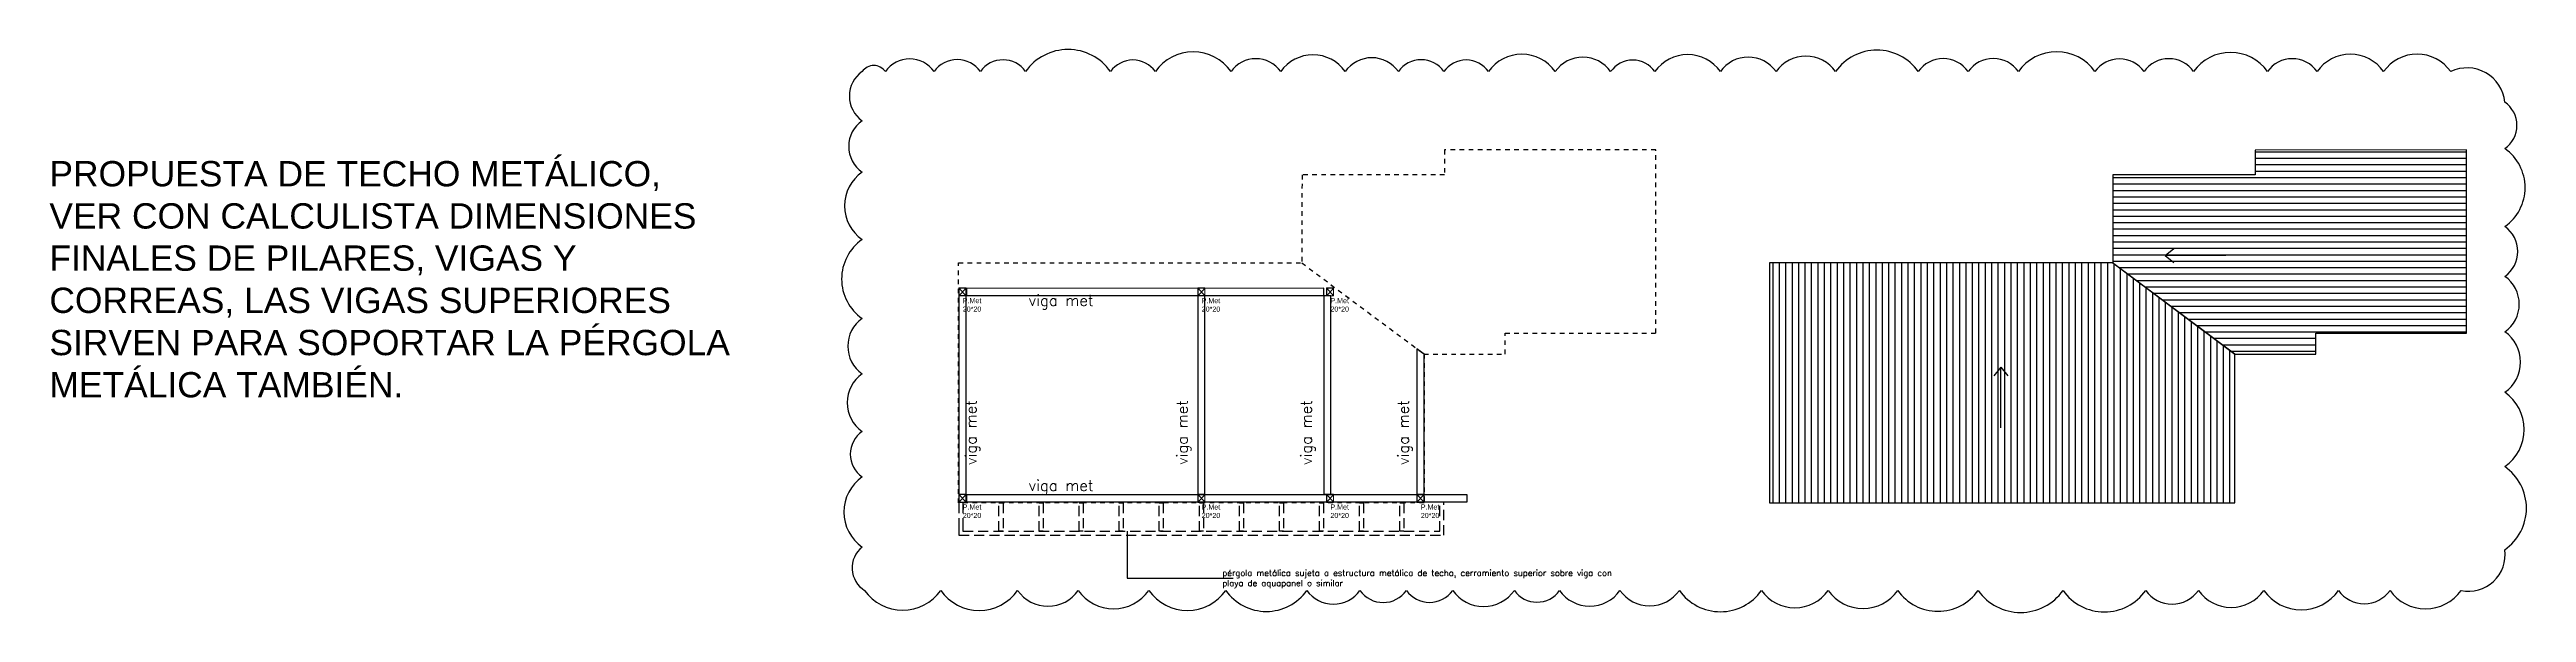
# Model space of a CAD drawing. Header units: metres. Extents: x 219 to 707, y -561 to -17.
# Drawn here: x 323.9 to 385, y -362 to -348.1 of the extents above; entities that cross this region are included whole.
import ezdxf

# ---------------------------------------------------------------- set-up
doc = ezdxf.new("R2010")
doc.units = ezdxf.units.M
doc.linetypes.add('CYPE_RAYA', pattern=[0.225, 0.1125, -0.1125])
doc.linetypes.add('HIDDEN', pattern=[0.375, 0.25, -0.125])
doc.layers.add('0 VERIFICAR', color=255, linetype='Continuous', plot=False)
doc.layers.add('A-Proyección', color=1, linetype='HIDDEN')
doc.layers.add('M1-Muro Común 20', color=12, linetype='Continuous', transparency=0.5)
doc.layers.add('PILAR_HORMIGON', color=5, linetype='Continuous', lineweight=20)
doc.styles.get("Standard").update_dxf_attribs({"font": 'arial.ttf'})
doc.styles.add('T12', font='romans.shx', dxfattribs={"height": 0.12})

msp = doc.modelspace()

# ---------------------------------------------------------------- texts
at = {"color": 1, "attachment_point": 1, "style": 'T12'}
for s, width, gutter_width, heights, insert, char_height in [('viga met', 1.92863, 1.35, [0.127], (348.075, -354.203), 0.27), ('viga met', 1.92863, 1.35, [0.127], (348.075, -358.772), 0.27), ('pérgola metálica sujeta a estructura metálica de techo, cerramiento superior sobre viga con playa de aquapanel o similar', 10.4541, 1.149, [1.41], (352.851, -360.991), 0.15)]:
    msp.add_mtext_dynamic_manual_height_columns(s, width=width, gutter_width=gutter_width, heights=heights, dxfattribs=dict(at, insert=insert, char_height=char_height))
at = {"color": 1, "char_height": 0.27, "attachment_point": 1, "rotation": 90, "style": 'T12'}
for insert in [(346.516, -358.4), (351.726, -358.399, 0), (354.786, -358.4), (357.18, -358.4)]:
    msp.add_mtext_dynamic_manual_height_columns('viga met', width=1.92863, gutter_width=1.35, heights=[0.127], dxfattribs=dict(at, insert=insert))
at = {"layer": '0 VERIFICAR', "insert": (323.919, -350.898), "char_height": 0.625, "attachment_point": 1}
msp.add_mtext_dynamic_manual_height_columns('PROPUESTA DE TECHO METÁLICO, VER CON CALCULISTA DIMENSIONES FINALES DE PILARES, VIGAS Y CORREAS, LAS VIGAS SUPERIORES SIRVEN PARA SOPORTAR LA PÉRGOLA METÁLICA TAMBIÉN.', width=17.05136, gutter_width=3.125, heights=[16.956], dxfattribs=at)

# ---------------------------------------------------------------- blocks, each defined once
blk = doc.blocks.new('FFAFAA')
at = {"layer": 'PILAR_HORMIGON', "color": 1}
for p, q in [((354.749, -234.896), (354.941, -234.729)), ((354.749, -234.729), (354.941, -234.896))]:
    blk.add_line(p, q, dxfattribs=at)
at = {"layer": 'PILAR_HORMIGON', "color": 5}
blk.add_lwpolyline([(354.745, -234.725), (354.945, -234.725), (354.945, -234.9), (354.745, -234.9), (354.745, -234.725)], dxfattribs=at)
blk.add_lwpolyline([(354.749, -234.729), (354.941, -234.729), (354.941, -234.896), (354.749, -234.896)], close=True, dxfattribs=at)
at = {"layer": 'PILAR_HORMIGON', "color": 1, "insert": (354.998, -234.804), "char_height": 0.125, "attachment_point": 1, "rotation": 90}
blk.add_mtext_dynamic_manual_height_columns('P.Met\\P20*20', width=0.01305, gutter_width=0.625, heights=[0], dxfattribs=at)
blk = doc.blocks.new('A$C2c186234')
at = {"layer": 'A-Proyección', "linetype": 'CYPE_RAYA'}
blk.add_lwpolyline([(-3.037, 2.25), (-0.021, 0.001), (1.98, 0), (1.98, 0.519), (5.694, 0.519), (5.694, 5.041), (0.484, 5.041), (0.484, 4.427), (-3.03, 4.424)], close=True, dxfattribs=at)
blk.add_lwpolyline([(-0.02, -2.167), (-0.02, -3.674), (-11.503, -3.675), (-11.503, 2.25), (-3.037, 2.25), (-0.02, 0.001), (-0.02, -2.014)], dxfattribs=at)
at = {"layer": 'PILAR_HORMIGON', "rotation": 270}
for p in [(223.407, 356.379), (229.3, 356.379, 0), (232.475, 356.379), (223.407, 351.285), (229.3, 351.285, 0), (232.475, 351.285), (234.705, 351.285)]:
    blk.add_blockref('FFAFAA', p, dxfattribs=at)
blk = doc.blocks.new('A$C36438575')
for points in [[(-11.385, -0.115), (-11.385, -0.715), (-11.385, -0.915), (0.575, -0.915), (0.575, -0.115)], [(-11.285, -0.115), (-11.285, -0.715), (-11.285, -0.815), (0.475, -0.815), (0.475, -0.115)]]:
    blk.add_lwpolyline(points)
for points in [[(-10.297, -0.815), (-10.397, -0.815), (-10.397, -0.115), (-10.297, -0.115)], [(-9.309, -0.815), (-9.409, -0.815), (-9.409, -0.115), (-9.309, -0.115)], [(-8.32, -0.815), (-8.42, -0.815), (-8.42, -0.115), (-8.32, -0.115)], [(-7.332, -0.815), (-7.432, -0.815), (-7.432, -0.115), (-7.332, -0.115)], [(-6.344, -0.815), (-6.444, -0.815), (-6.444, -0.115), (-6.344, -0.115)], [(-5.355, -0.815), (-5.455, -0.815), (-5.455, -0.115), (-5.355, -0.115)], [(-4.367, -0.815), (-4.467, -0.815), (-4.467, -0.115), (-4.367, -0.115)], [(-3.379, -0.815), (-3.479, -0.815), (-3.479, -0.115), (-3.379, -0.115)], [(-2.39, -0.815), (-2.49, -0.815), (-2.49, -0.115), (-2.39, -0.115)], [(-1.402, -0.815), (-1.502, -0.815), (-1.502, -0.115), (-1.402, -0.115)], [(-0.413, -0.815), (-0.513, -0.815), (-0.513, -0.115), (-0.413, -0.115)]]:
    blk.add_lwpolyline(points, close=True)

# ---------------------------------------------------------------- hatches: boundary and pattern name
at = {"layer": 'M1-Muro Común 20', "transparency": 33554687}
h = msp.add_hatch(dxfattribs=at)
h.set_pattern_fill('ANSI31', color=256, scale=0.05, angle=135)
h.set_pattern_definition([(180, (0.03937, -49.99764), (-1e-17, -0.15875), [])])
h.paths.add_polyline_path([(377.923, -351.236), (377.923, -355.662), (379.826, -355.663), (379.826, -355.144), (383.541, -355.144), (383.541, -350.622), (378.331, -350.627), (378.331, -351.236)])
h = msp.add_hatch(dxfattribs=at)
h.set_pattern_fill('ANSI31', color=256, scale=0.05, angle=135)
h.set_pattern_definition([(180, (20.03937, -49.99764), (-1e-17, -0.15875), [])])
h.paths.add_polyline_path([(377.923, -351.236), (374.817, -351.239), (374.81, -353.413), (377.826, -355.662), (377.923, -355.662)])
h = msp.add_hatch(dxfattribs=at)
h.set_pattern_fill('ANSI31', color=256, scale=0.05, angle=45)
h.set_pattern_definition([(90, (0.03937, -49.99764), (-0.15875, 0), [])])
h.paths.add_polyline_path([(374.81, -353.413), (366.344, -353.413), (366.344, -359.338), (377.827, -359.337), (377.827, -355.662)])

# ---------------------------------------------------------------- linework, layer by layer
for p, q in [((376.109, -353.229), (376.324, -353.059)), ((377.606, -353.229), (376.109, -353.229)), ((376.109, -353.229), (376.324, -353.4)), ((372.053, -355.987), (371.883, -356.203)), ((372.053, -357.485), (372.053, -355.987)), ((372.053, -355.987), (372.223, -356.203))]:
    msp.add_line(p, q)
msp.add_lwpolyline([(343.967, -348.69, 0.520567), (343.967, -349.902, 0.520567), (343.967, -351.172, 0.520567), (343.967, -352.836, 0.520567), (343.967, -354.786, 0.520567), (343.967, -356.15, 0.520567), (343.967, -357.572, 0.520567), (343.967, -358.697, 0.520567), (343.967, -360.429, 0.520567), (344.028, -361.497, 0.520567), (345.905, -361.497, 0.520567), (347.801, -361.497, 0.520567), (349.297, -361.497, 0.520567), (351.04, -361.497, 0.520567), (352.938, -361.497, 0.520567), (354.935, -361.497, 0.520567), (356.246, -361.497, 0.520567), (357.393, -361.497, 0.520567), (358.533, -361.497, 0.520567), (360.056, -361.497, 0.520567), (361.168, -361.497, 0.520567), (362.659, -361.497, 0.520567), (364.125, -361.497, 0.520567), (366.149, -361.497, 0.520567), (367.795, -361.497, 0.520567), (369.513, -361.497, 0.520567), (371.493, -361.497, 0.520567), (373.588, -361.497, 0.520567), (375.628, -361.497, 0.520567), (376.927, -361.497, 0.520567), (378.543, -361.497, 0.520567), (380.385, -361.497, 0.520567), (381.653, -361.497, 0.520567), (383.404, -361.497, 0.520567), (384.485, -360.492, 0.520567), (384.485, -358.442, 0.520567), (384.485, -356.607, 0.520567), (384.485, -355.115, 0.520567), (384.485, -353.746, 0.520567), (384.485, -352.515, 0.520567), (384.485, -350.591, 0.520567), (384.485, -349.443, 0.520567), (383.15, -348.69, 0.520567), (381.495, -348.69, 0.520567), (379.854, -348.69, 0.520567), (378.63, -348.69, 0.520567), (376.809, -348.69, 0.520567), (375.585, -348.69, 0.520567), (374.376, -348.69, 0.520567), (372.488, -348.69, 0.520567), (371.247, -348.69, 0.520567), (370.015, -348.69, 0.520567), (367.979, -348.69, 0.520567), (366.508, -348.69, 0.520567), (365.137, -348.69, 0.520567), (363.522, -348.69, 0.520567), (362.429, -348.69, 0.520567), (361.061, -348.69, 0.520567), (359.417, -348.69, 0.520567), (358.317, -348.69, 0.520567), (357.194, -348.69, 0.520567), (355.882, -348.69, 0.520567), (354.29, -348.69, 0.520567), (353.066, -348.69, 0.520567), (351.2, -348.69, 0.520567), (350.094, -348.69, 0.520567), (347.998, -348.69, 0.520567), (346.885, -348.69, 0.520567), (345.741, -348.69, 0.520567), (344.54, -348.69, 0.520567)], format="xyb", close=True)
for points in [[(377.923, -355.662), (379.826, -355.663), (379.826, -355.144), (383.541, -355.144), (383.541, -350.622), (378.331, -350.627), (378.331, -351.236), (377.923, -351.236)], [(377.923, -351.236), (374.817, -351.239), (374.817, -353.413), (377.827, -355.662), (377.923, -355.662)]]:
    msp.add_lwpolyline(points)
msp.add_lwpolyline([(374.81, -353.413), (366.344, -353.413), (366.344, -359.338), (377.827, -359.337), (377.827, -355.662)], close=True)
at = {"color": 2}
for points in [[(346.354, -354.228), (346.354, -359.123), (346.529, -359.123), (346.529, -354.228)], [(355.354, -354.04), (346.542, -354.041), (346.542, -354.216), (355.354, -354.215)], [(355.354, -354.228), (355.354, -359.123), (355.529, -359.123), (355.529, -354.228)], [(357.652, -355.532), (357.652, -359.123), (357.827, -359.123), (357.826, -355.662)], [(358.894, -359.135), (346.542, -359.136), (346.542, -359.311), (358.894, -359.31)]]:
    msp.add_lwpolyline(points, close=True, dxfattribs=at)
at = {"color": 2, "elevation": 0}
msp.add_lwpolyline([(352.247, -354.228), (352.247, -359.122), (352.422, -359.122), (352.422, -354.228)], close=True, dxfattribs=at)
at = {"color": 1}
msp.add_lwpolyline([(350.501, -360.037), (350.501, -361.198), (353.121, -361.198)], dxfattribs=at)

# ---------------------------------------------------------------- block references
msp.add_blockref('A$C2c186234', (357.847, -355.663))
at = {"layer": 'A-Proyección'}
msp.add_blockref('A$C36438575', (357.739, -359.222), dxfattribs=at)

msp.set_redraw_order([(e.dxf.handle, doc.entitydb.next_handle()) for e in msp.query("TEXT MTEXT ATTDEF DIMENSION ARC_DIMENSION")])  # texts and dimensions are drawn at this point

doc.saveas('drawing.dxf')
